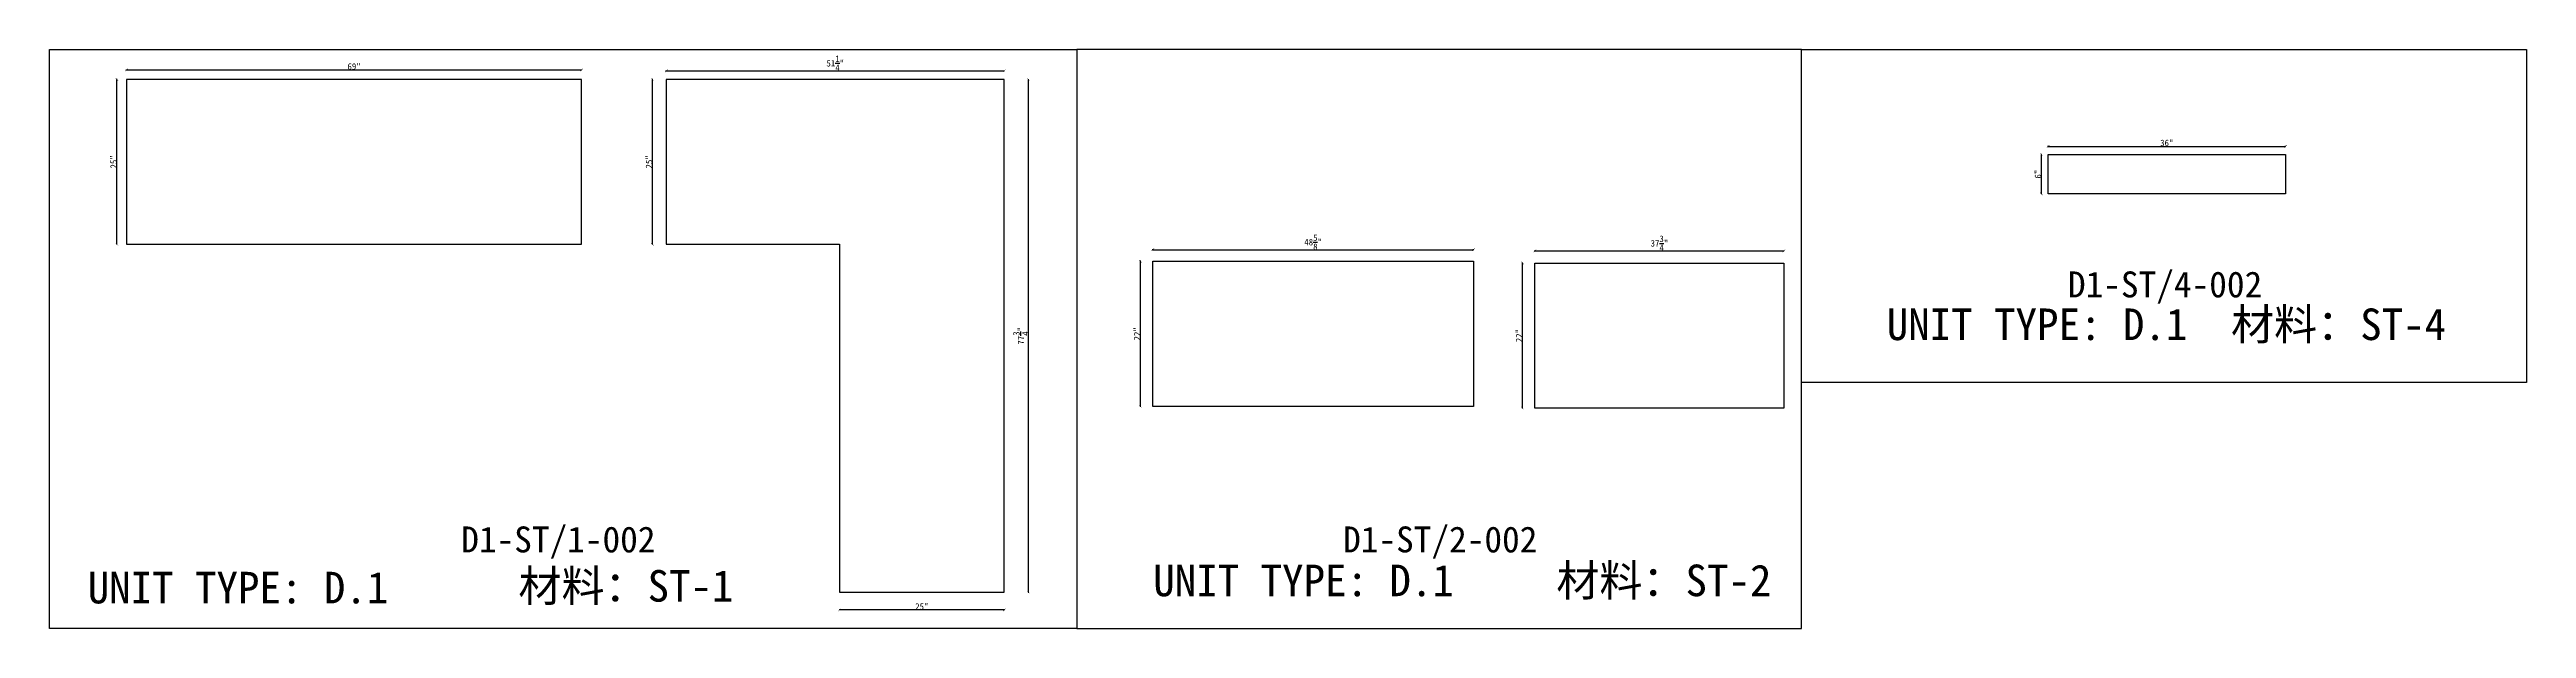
# Model space of a CAD drawing. Header units: millimetres. Extents: x -46966 to 138077, y -48408 to 2116.
# Drawn here: x 3188 to 12728, y -15435 to -13205 of the extents above; entities that cross this region are included whole.
import ezdxf
from ezdxf.enums import TextEntityAlignment as Align

# ---------------------------------------------------------------- set-up
doc = ezdxf.new("R2010")
doc.units = ezdxf.units.MM
doc.layers.add('PART_NUMBER', color=3, linetype='Continuous')
doc.styles.add('样式 1', font='')
doc.styles.get('样式 1').set_extended_font_data('NSimSun')
doc.dimstyles.new('副本 ISO-25', dxfattribs={"dimtxt": 25, "dimasz": 10, "dimexe": 1.5, "dimexo": 0.5, "dimtad": 1, "dimlfac": 0.03937, "dimlunit": 5, "dimtxsty": '样式 1', "dimblk": 'ARCHTICK', "dimcen": 2.5, "dimclrd": 256, "dimclrt": 1, "dimazin": 3, "dimtfac": 1, "dimtmove": 0, "dimatfit": 3, "dimfxlon": 1})

msp = doc.modelspace()

# ---------------------------------------------------------------- texts
at = {"style": '样式 1'}
for s, p in [('UNIT TYPE: D.1', (10263.906, -14324.325)), ('材料：ST-4', (11590.187, -14324.325)), ('UNIT TYPE: D.1', (3334.321, -15338.427)), ('材料：ST-1', (4993.608, -15331.772)), ('UNIT TYPE: D.1', (7438.731, -15310.725)), ('材料：ST-2', (8991.456, -15310.725))]:
    msp.add_text(s, height=121.5865, dxfattribs=at).set_placement(p)
at = {"layer": 'PART_NUMBER', "color": 3, "style": '样式 1'}
for s, p in [('D1-ST/4-002', (11336.142, -14109.998)), ('D1-ST/1-002', (5147.386, -15092.167)), ('D1-ST/2-002', (8544.268, -15092.167))]:
    msp.add_text(s, height=100, dxfattribs=at).set_placement(p, align=Align.MIDDLE_CENTER)

# ---------------------------------------------------------------- blocks, each defined once
blk = doc.blocks.new('_ArchTick')
at = {"color": 0, "linetype": 'ByBlock', "const_width": 0.15}
blk.add_lwpolyline([(-0.5, -0.5), (0.5, 0.5)], dxfattribs=at)
blk = doc.blocks.new('*D577')
at = {"color": 0, "lineweight": -2, "transparency": 16777216}
for p, q in [((3448.3, -13320.4), (3445.8, -13320.4)), ((3448.3, -13955.4), (3445.8, -13955.4))]:
    blk.add_line(p, q, dxfattribs=at)
at = {"lineweight": -2, "transparency": 16777216}
blk.add_line((3447.3, -13955.4), (3447.3, -13320.4), dxfattribs=at)
at = {"layer": 'Defpoints', "color": 0, "transparency": 16777216}
for p in [(3447.3, -13320.4), (3484.3, -13320.4), (3484.3, -13955.4)]:
    blk.add_point(p, dxfattribs=at)
at = {"lineweight": -2, "transparency": 16777216, "xscale": 10, "yscale": 10, "zscale": 10}
for p, rotation in [((3447.3, -13320.4), 90), ((3447.3, -13955.4), 270)]:
    blk.add_blockref('_ArchTick', p, dxfattribs=dict(at, rotation=rotation))
at = {"color": 1, "transparency": 16777216, "insert": (3434.2, -13637.9), "char_height": 25, "attachment_point": 5, "rotation": 90, "style": '样式 1'}
blk.add_mtext('\\A1;25"', dxfattribs=at)
blk = doc.blocks.new('*D578')
at = {"color": 0, "lineweight": -2, "transparency": 16777216}
for p, q in [((3484.3, -13285), (3484.3, -13282.5)), ((5236.9, -13285), (5236.9, -13282.5))]:
    blk.add_line(p, q, dxfattribs=at)
at = {"lineweight": -2, "transparency": 16777216}
blk.add_line((3484.3, -13284), (5236.9, -13284), dxfattribs=at)
at = {"layer": 'Defpoints', "color": 0, "transparency": 16777216}
for p in [(3484.3, -13320.4), (5236.9, -13284), (5236.9, -13320.4)]:
    blk.add_point(p, dxfattribs=at)
at = {"lineweight": -2, "transparency": 16777216, "xscale": 10, "yscale": 10, "zscale": 10, "rotation": 180}
blk.add_blockref('_ArchTick', (3484.3, -13284), dxfattribs=at)
at = {"lineweight": -2, "transparency": 16777216, "xscale": 10, "yscale": 10, "zscale": 10}
blk.add_blockref('_ArchTick', (5236.9, -13284), dxfattribs=at)
at = {"color": 1, "transparency": 16777216, "insert": (4360.6, -13270.9), "char_height": 25, "attachment_point": 5, "style": '样式 1'}
blk.add_mtext('\\A1;69"', dxfattribs=at)
blk = doc.blocks.new('*D579')
at = {"color": 0, "lineweight": -2, "transparency": 16777216}
for p, q in [((5563.2, -13288.2), (5563.2, -13285.7)), ((6864.9, -13288.2), (6864.9, -13285.7))]:
    blk.add_line(p, q, dxfattribs=at)
at = {"lineweight": -2, "transparency": 16777216}
blk.add_line((5563.2, -13287.2), (6864.9, -13287.2), dxfattribs=at)
at = {"layer": 'Defpoints', "color": 0, "transparency": 16777216}
for p in [(5563.2, -13320.4), (6864.9, -13287.2), (6864.9, -13320.4)]:
    blk.add_point(p, dxfattribs=at)
at = {"lineweight": -2, "transparency": 16777216, "xscale": 10, "yscale": 10, "zscale": 10, "rotation": 180}
blk.add_blockref('_ArchTick', (5563.2, -13287.2), dxfattribs=at)
at = {"lineweight": -2, "transparency": 16777216, "xscale": 10, "yscale": 10, "zscale": 10}
blk.add_blockref('_ArchTick', (6864.9, -13287.2), dxfattribs=at)
at = {"color": 1, "transparency": 16777216, "insert": (6214, -13258.2), "char_height": 25, "attachment_point": 5, "style": '样式 1'}
blk.add_mtext('\\A1;51{\\H1x;\\S1/4;}"', dxfattribs=at)
blk = doc.blocks.new('*D580')
at = {"color": 0, "lineweight": -2, "transparency": 16777216}
for p, q in [((5510.7, -13320.4), (5508.2, -13320.4)), ((5510.7, -13955.4), (5508.2, -13955.4))]:
    blk.add_line(p, q, dxfattribs=at)
at = {"lineweight": -2, "transparency": 16777216}
blk.add_line((5509.7, -13955.4), (5509.7, -13320.4), dxfattribs=at)
at = {"layer": 'Defpoints', "color": 0, "transparency": 16777216}
for p in [(5509.7, -13320.4), (5563.2, -13320.4), (5563.2, -13955.4)]:
    blk.add_point(p, dxfattribs=at)
at = {"lineweight": -2, "transparency": 16777216, "xscale": 10, "yscale": 10, "zscale": 10}
for p, rotation in [((5509.7, -13320.4), 90), ((5509.7, -13955.4), 270)]:
    blk.add_blockref('_ArchTick', p, dxfattribs=dict(at, rotation=rotation))
at = {"color": 1, "transparency": 16777216, "insert": (5496.6, -13637.9), "char_height": 25, "attachment_point": 5, "rotation": 90, "style": '样式 1'}
blk.add_mtext('\\A1;25"', dxfattribs=at)
blk = doc.blocks.new('*D581')
at = {"color": 0, "lineweight": -2, "transparency": 16777216}
for p, q in [((6229.9, -15362.6), (6229.9, -15365.1)), ((6864.9, -15362.6), (6864.9, -15365.1))]:
    blk.add_line(p, q, dxfattribs=at)
at = {"lineweight": -2, "transparency": 16777216}
blk.add_line((6864.9, -15363.6), (6229.9, -15363.6), dxfattribs=at)
at = {"layer": 'Defpoints', "color": 0, "transparency": 16777216}
for p in [(6229.9, -15295.2), (6864.9, -15295.2), (6229.9, -15363.6)]:
    blk.add_point(p, dxfattribs=at)
at = {"lineweight": -2, "transparency": 16777216, "xscale": 10, "yscale": 10, "zscale": 10, "rotation": 180}
blk.add_blockref('_ArchTick', (6229.9, -15363.6), dxfattribs=at)
at = {"lineweight": -2, "transparency": 16777216, "xscale": 10, "yscale": 10, "zscale": 10}
blk.add_blockref('_ArchTick', (6864.9, -15363.6), dxfattribs=at)
at = {"color": 1, "transparency": 16777216, "insert": (6547.4, -15350.5), "char_height": 25, "attachment_point": 5, "style": '样式 1'}
blk.add_mtext('\\A1;25"', dxfattribs=at)
blk = doc.blocks.new('*D582')
at = {"color": 0, "lineweight": -2, "transparency": 16777216}
for p, q in [((6957.1, -13320.4), (6959.6, -13320.4)), ((6957.1, -15295.2), (6959.6, -15295.2))]:
    blk.add_line(p, q, dxfattribs=at)
at = {"lineweight": -2, "transparency": 16777216}
blk.add_line((6958.1, -15295.2), (6958.1, -13320.4), dxfattribs=at)
at = {"layer": 'Defpoints', "color": 0, "transparency": 16777216}
for p in [(6864.9, -13320.4), (6958.1, -13320.4), (6864.9, -15295.2)]:
    blk.add_point(p, dxfattribs=at)
at = {"lineweight": -2, "transparency": 16777216, "xscale": 10, "yscale": 10, "zscale": 10}
for p, rotation in [((6958.1, -13320.4), 90), ((6958.1, -15295.2), 270)]:
    blk.add_blockref('_ArchTick', p, dxfattribs=dict(at, rotation=rotation))
at = {"color": 1, "transparency": 16777216, "insert": (6929, -14307.8), "char_height": 25, "attachment_point": 5, "rotation": 90, "style": '样式 1'}
blk.add_mtext('\\A1;77{\\H1x;\\S3/4;}"', dxfattribs=at)
blk = doc.blocks.new('*D583')
at = {"color": 0, "lineweight": -2, "transparency": 16777216}
for p, q in [((7437.2, -13977.3), (7437.2, -13974.8)), ((8672.3, -13977.3), (8672.3, -13974.8))]:
    blk.add_line(p, q, dxfattribs=at)
at = {"lineweight": -2, "transparency": 16777216}
blk.add_line((7437.2, -13976.3), (8672.3, -13976.3), dxfattribs=at)
at = {"layer": 'Defpoints', "color": 0, "transparency": 16777216}
for p in [(7437.2, -14020.9), (8672.3, -13976.3), (8672.3, -14020.9)]:
    blk.add_point(p, dxfattribs=at)
at = {"lineweight": -2, "transparency": 16777216, "xscale": 10, "yscale": 10, "zscale": 10, "rotation": 180}
blk.add_blockref('_ArchTick', (7437.2, -13976.3), dxfattribs=at)
at = {"lineweight": -2, "transparency": 16777216, "xscale": 10, "yscale": 10, "zscale": 10}
blk.add_blockref('_ArchTick', (8672.3, -13976.3), dxfattribs=at)
at = {"color": 1, "transparency": 16777216, "insert": (8054.7, -13947.2), "char_height": 25, "attachment_point": 5, "style": '样式 1'}
blk.add_mtext('\\A1;48{\\H1x;\\S5/8;}"', dxfattribs=at)
blk = doc.blocks.new('*D584')
at = {"color": 0, "lineweight": -2, "transparency": 16777216}
for p, q in [((7390.4, -14020.9), (7387.9, -14020.9)), ((7390.4, -14579.7), (7387.9, -14579.7))]:
    blk.add_line(p, q, dxfattribs=at)
at = {"lineweight": -2, "transparency": 16777216}
blk.add_line((7389.4, -14579.7), (7389.4, -14020.9), dxfattribs=at)
at = {"layer": 'Defpoints', "color": 0, "transparency": 16777216}
for p in [(7389.4, -14020.9), (7437.2, -14020.9), (7437.2, -14579.7)]:
    blk.add_point(p, dxfattribs=at)
at = {"lineweight": -2, "transparency": 16777216, "xscale": 10, "yscale": 10, "zscale": 10}
for p, rotation in [((7389.4, -14020.9), 90), ((7389.4, -14579.7), 270)]:
    blk.add_blockref('_ArchTick', p, dxfattribs=dict(at, rotation=rotation))
at = {"color": 1, "transparency": 16777216, "insert": (7376.3, -14300.3), "char_height": 25, "attachment_point": 5, "rotation": 90, "style": '样式 1'}
blk.add_mtext('\\A1;22"', dxfattribs=at)
blk = doc.blocks.new('*D585')
at = {"color": 0, "lineweight": -2, "transparency": 16777216}
for p, q in [((8909, -13981.9), (8909, -13979.4)), ((9867.9, -13981.9), (9867.9, -13979.4))]:
    blk.add_line(p, q, dxfattribs=at)
at = {"lineweight": -2, "transparency": 16777216}
blk.add_line((8909, -13980.9), (9867.9, -13980.9), dxfattribs=at)
at = {"layer": 'Defpoints', "color": 0, "transparency": 16777216}
for p in [(9867.9, -13980.9), (8909, -14027.7), (9867.9, -14027.7)]:
    blk.add_point(p, dxfattribs=at)
at = {"lineweight": -2, "transparency": 16777216, "xscale": 10, "yscale": 10, "zscale": 10, "rotation": 180}
blk.add_blockref('_ArchTick', (8909, -13980.9), dxfattribs=at)
at = {"lineweight": -2, "transparency": 16777216, "xscale": 10, "yscale": 10, "zscale": 10}
blk.add_blockref('_ArchTick', (9867.9, -13980.9), dxfattribs=at)
at = {"color": 1, "transparency": 16777216, "insert": (9388.5, -13951.8), "char_height": 25, "attachment_point": 5, "style": '样式 1'}
blk.add_mtext('\\A1;37{\\H1x;\\S3/4;}"', dxfattribs=at)
blk = doc.blocks.new('*D586')
at = {"color": 0, "lineweight": -2, "transparency": 16777216}
for p, q in [((8861.9, -14027.7), (8859.4, -14027.7)), ((8861.9, -14586.5), (8859.4, -14586.5))]:
    blk.add_line(p, q, dxfattribs=at)
at = {"lineweight": -2, "transparency": 16777216}
blk.add_line((8860.9, -14586.5), (8860.9, -14027.7), dxfattribs=at)
at = {"layer": 'Defpoints', "color": 0, "transparency": 16777216}
for p in [(8860.9, -14027.7), (8909, -14027.7), (8909, -14586.5)]:
    blk.add_point(p, dxfattribs=at)
at = {"lineweight": -2, "transparency": 16777216, "xscale": 10, "yscale": 10, "zscale": 10}
for p, rotation in [((8860.9, -14027.7), 90), ((8860.9, -14586.5), 270)]:
    blk.add_blockref('_ArchTick', p, dxfattribs=dict(at, rotation=rotation))
at = {"color": 1, "transparency": 16777216, "insert": (8847.8, -14307.1), "char_height": 25, "attachment_point": 5, "rotation": 90, "style": '样式 1'}
blk.add_mtext('\\A1;22"', dxfattribs=at)
blk = doc.blocks.new('*D587')
at = {"color": 0, "lineweight": -2, "transparency": 16777216}
for p, q in [((10885.6, -13579.3), (10885.6, -13576.8)), ((11800, -13579.3), (11800, -13576.8))]:
    blk.add_line(p, q, dxfattribs=at)
at = {"lineweight": -2, "transparency": 16777216}
blk.add_line((10885.6, -13578.3), (11800, -13578.3), dxfattribs=at)
at = {"layer": 'Defpoints', "color": 0, "transparency": 16777216}
for p in [(10885.6, -13609.2), (11800, -13578.3), (11800, -13609.2)]:
    blk.add_point(p, dxfattribs=at)
at = {"lineweight": -2, "transparency": 16777216, "xscale": 10, "yscale": 10, "zscale": 10, "rotation": 180}
blk.add_blockref('_ArchTick', (10885.6, -13578.3), dxfattribs=at)
at = {"lineweight": -2, "transparency": 16777216, "xscale": 10, "yscale": 10, "zscale": 10}
blk.add_blockref('_ArchTick', (11800, -13578.3), dxfattribs=at)
at = {"color": 1, "transparency": 16777216, "insert": (11342.8, -13565.2), "char_height": 25, "attachment_point": 5, "style": '样式 1'}
blk.add_mtext('\\A1;36"', dxfattribs=at)
blk = doc.blocks.new('*D588')
at = {"color": 0, "lineweight": -2, "transparency": 16777216}
for p, q in [((10860.8, -13609.2), (10858.3, -13609.2)), ((10860.8, -13761.6), (10858.3, -13761.6))]:
    blk.add_line(p, q, dxfattribs=at)
at = {"lineweight": -2, "transparency": 16777216}
blk.add_line((10859.8, -13761.6), (10859.8, -13609.2), dxfattribs=at)
at = {"layer": 'Defpoints', "color": 0, "transparency": 16777216}
for p in [(10859.8, -13609.2), (10885.6, -13609.2), (10885.6, -13761.6)]:
    blk.add_point(p, dxfattribs=at)
at = {"lineweight": -2, "transparency": 16777216, "xscale": 10, "yscale": 10, "zscale": 10}
for p, rotation in [((10859.8, -13609.2), 90), ((10859.8, -13761.6), 270)]:
    blk.add_blockref('_ArchTick', p, dxfattribs=dict(at, rotation=rotation))
at = {"color": 1, "transparency": 16777216, "insert": (10846.6, -13685.4), "char_height": 25, "attachment_point": 5, "rotation": 90, "style": '样式 1'}
blk.add_mtext('\\A1;6"', dxfattribs=at)

# ---------------------------------------------------------------- dimensions: what is measured, and where the dimension line sits
for base, p1, p2, picture, middle in [((5236.874, -13284.027), (3484.274, -13320.357), (5236.874, -13320.357), '*D578', (4360.574, -13270.902)), ((6864.919, -13287.225), (5563.169, -13320.357), (6864.919, -13320.357), '*D579', (6214.044, -13258.201)), ((11799.998, -13578.332), (10885.598, -13609.168), (11799.998, -13609.168), '*D587', (11342.798, -13565.207)), ((8672.269, -13976.329), (7437.194, -14020.857), (8672.269, -14020.857), '*D583', (8054.732, -13947.235)), ((9867.891, -13980.86), (8909.041, -14027.716), (9867.891, -14027.716), '*D585', (9388.466, -13951.766)), ((6229.919, -15363.623), (6864.919, -15295.207), (6229.919, -15295.207), '*D581', (6547.419, -15350.498))]:
    dim = msp.add_linear_dim(base=base, p1=p1, p2=p2, dimstyle='副本 ISO-25')
    dim.commit()
    dim.dimension.update_dxf_attribs({"geometry": picture, "text_midpoint": middle})
for base, p1, p2, picture, middle in [((3447.334, -13320.357), (3484.274, -13955.357), (3484.274, -13320.357), '*D577', (3434.209, -13637.857)), ((5509.724, -13320.357), (5563.169, -13955.357), (5563.169, -13320.357), '*D580', (5496.599, -13637.857)), ((6958.141, -13320.357), (6864.919, -15295.207), (6864.919, -13320.357), '*D582', (6929.048, -14307.782)), ((10859.763, -13609.168), (10885.598, -13761.568), (10885.598, -13609.168), '*D588', (10846.638, -13685.368)), ((7389.431, -14020.857), (7437.194, -14579.657), (7437.194, -14020.857), '*D584', (7376.306, -14300.257)), ((8860.933, -14027.716), (8909.041, -14586.516), (8909.041, -14027.716), '*D586', (8847.808, -14307.116))]:
    dim = msp.add_linear_dim(base=base, p1=p1, p2=p2, angle=90, dimstyle='副本 ISO-25')
    dim.commit()
    dim.dimension.update_dxf_attribs({"geometry": picture, "text_midpoint": middle})

# ---------------------------------------------------------------- linework, layer by layer
at = {"color": 1}
for points in [[(3187.523, -13205.431), (7144.404, -13205.431), (7144.404, -15434.998), (3187.523, -15434.998)], [(7144.404, -15434.998), (9936.279, -15434.998), (9936.279, -13205.431), (7144.404, -13205.431)], [(9936.279, -13205.431), (12728.153, -13205.431), (12728.153, -14487.829), (9936.279, -14487.829)]]:
    msp.add_lwpolyline(points, close=True, dxfattribs=at)
for points in [[(3484.274, -13955.357), (5236.874, -13955.357), (5236.874, -13320.357), (3484.274, -13320.357)], [(6864.919, -13320.357), (5563.169, -13320.357), (5563.169, -13955.357), (6229.919, -13955.357), (6229.919, -15295.207), (6864.919, -15295.207)], [(10885.598, -13609.168), (11799.998, -13609.168), (11799.998, -13761.568), (10885.598, -13761.568)], [(7437.194, -14020.857), (8672.269, -14020.857), (8672.269, -14579.657), (7437.194, -14579.657)], [(8909.041, -14027.716), (9867.891, -14027.716), (9867.891, -14586.516), (8909.041, -14586.516)]]:
    msp.add_lwpolyline(points, close=True)

msp.set_redraw_order([(e.dxf.handle, doc.entitydb.next_handle()) for e in msp.query("TEXT MTEXT ATTDEF DIMENSION ARC_DIMENSION")])  # texts and dimensions are drawn at this point

doc.saveas('drawing.dxf')
